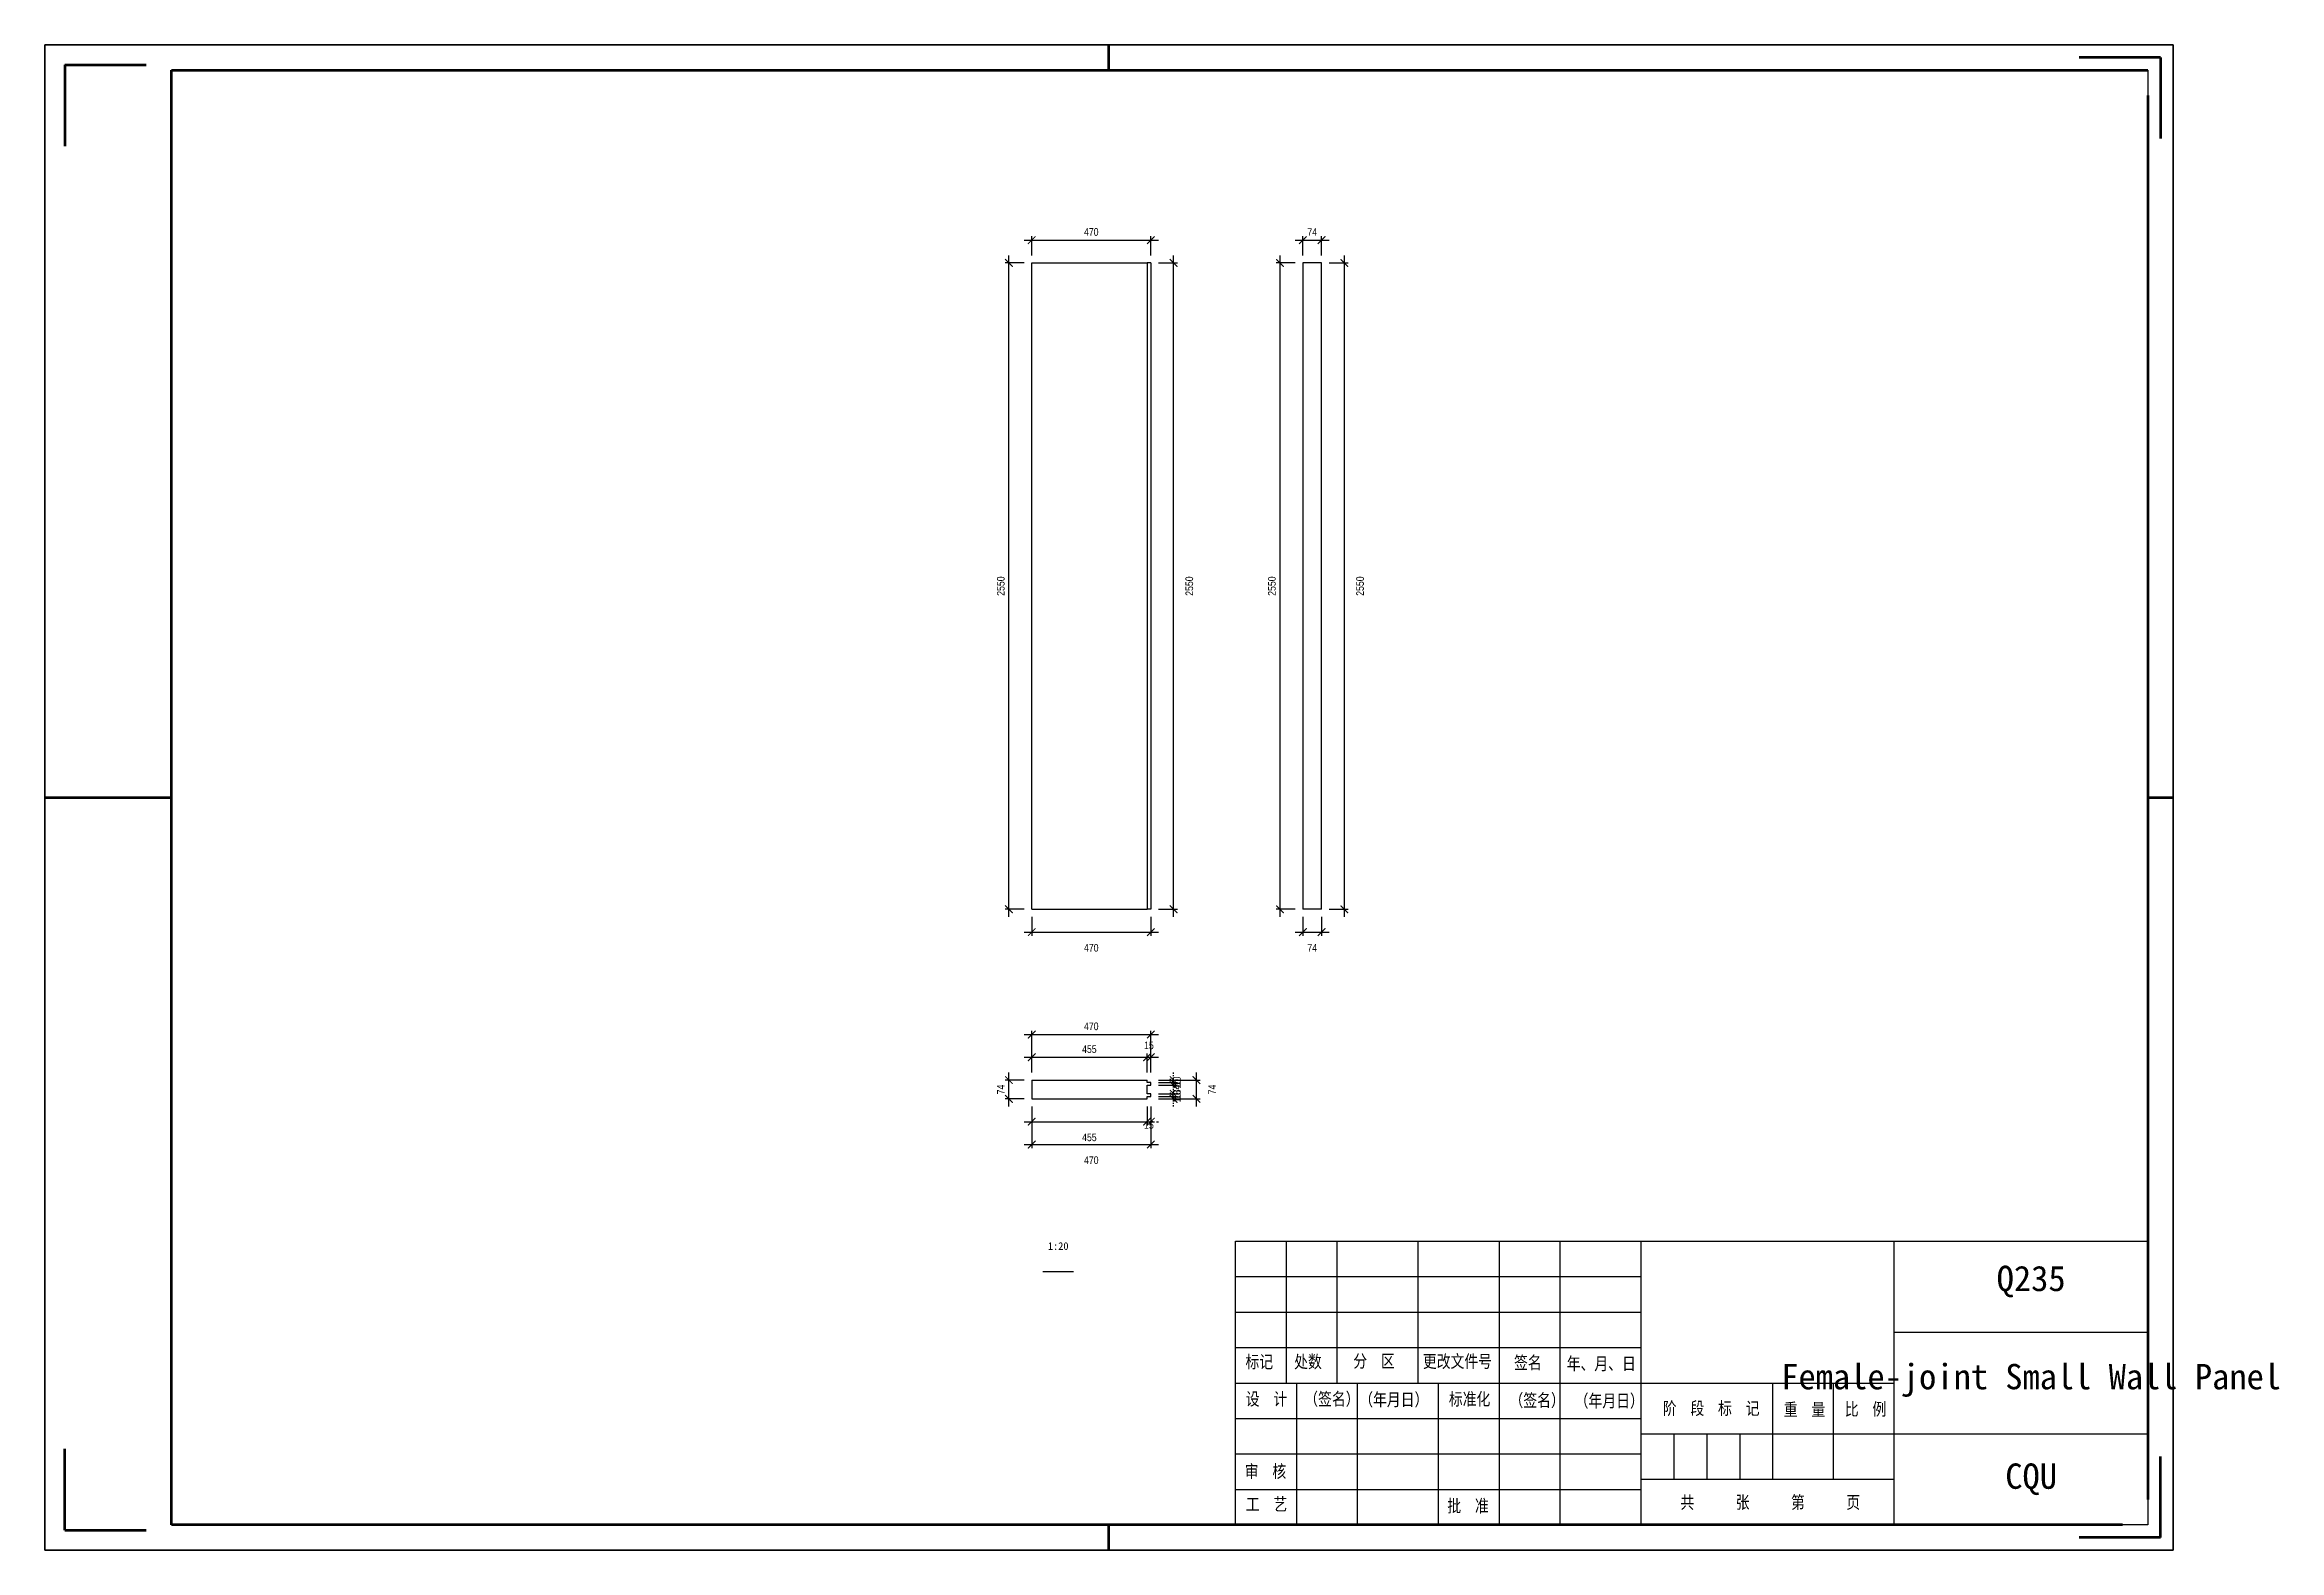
# Model space of a CAD drawing. Header units: millimetres. Extents: x 0 to 1925, y 0 to 4345.
# Drawn here: x 1470 to 1911, y 4037 to 4334 of the extents above; entities that cross this region are included whole.
import ezdxf

# ---------------------------------------------------------------- set-up
doc = ezdxf.new("R2010")
doc.units = ezdxf.units.MM
doc.layers.add('总内框线', color=7, linetype='Continuous', lineweight=50)
doc.layers.add('总外框线', color=7, linetype='Continuous', lineweight=30)
doc.styles.add('OpenSansCondensed-Light', font='OpenSansCondensed-Light.ttf')
doc.styles.add('陈杰（2）', font='gbenor.shx', dxfattribs={"width": 0.8, "bigfont": 'gbcbig.shx'})
doc.dimstyles.new('EZDXF', dxfattribs={"dimtxt": 0.25, "dimasz": 0.175, "dimexe": 0.375, "dimexo": 0.125, "dimgap": 0.1, "dimtad": 1, "dimlfac": 100, "dimzin": 12, "dimdsep": 46, "dimtxsty": 'OpenSansCondensed-Light', "dimblk": 'ARCHTICK', "dimcen": 2.5, "dimazin": 3, "dimtfac": 0.5, "dimtmove": 2, "dimatfit": 3, "dimarcsym": 0})

msp = doc.modelspace()

# ---------------------------------------------------------------- texts
at = {"attachment_point": 5}
for s, insert, char_height in [('1:20', (1670, 4097), 1.5), ('Q235', (1862, 4090), 5), ('Female-joint Small Wall Panel', (1862, 4070.5), 5), ('CQU', (1862, 4051), 5)]:
    msp.add_mtext(s, dxfattribs=dict(at, insert=insert, char_height=char_height))
at = {"char_height": 2.5, "width": 93.0192856, "attachment_point": 1, "style": '陈杰（2）'}
for s, insert in [('{\\fSimSun|b0|i0|c134|p2;标记}', (1706.95482, 4075.44053)), ('{\\fSimSun|b0|i0|c134|p2;处数}', (1716.57596, 4075.45543)), ('{\\fSimSun|b0|i0|c134|p2;分\u3000区}', (1728.23692, 4075.57959)), ('{\\fSimSun|b0|i0|c134|p2;更改文件号}', (1741.97169, 4075.52496)), ('{\\fSimSun|b0|i0|c134|p2;签名}', (1759.95608, 4075.2667)), ('{\\fSimSun|b0|i0|c134|p2;年、月、日}', (1770.35064, 4075.07301)), ('{\\fSimSun|b0|i0|c134|p2;设\u3000计}', (1707.01432, 4068.10007)), ('{\\fSimSun|b0|i0|c134|p2;（签名）}', (1718.55629, 4068.10007)), ('{\\fSimSun|b0|i0|c134|p2;\u3000（年月日）}', (1726.68156, 4067.98584)), ('{\\fSimSun|b0|i0|c134|p2;标准化}', (1747.08823, 4068.08517)), ('{\\fSimSun|b0|i0|c134|p2;（签名）}', (1759.05516, 4067.83685)), ('{\\fSimSun|b0|i0|c134|p2;（年月日）}', (1771.923, 4067.73752)), ('{\\fSimSun|b0|i0|c134|p2;阶\u3000段\u3000标\u3000记}', (1789.30395, 4066.25254)), ('{\\fSimSun|b0|i0|c134|p2;重\u3000量}', (1813.18681, 4066.02408)), ('{\\fSimSun|b0|i0|c134|p2;比\u3000例}', (1825.23873, 4066.09361)), ('{\\fSimSun|b0|i0|c134|p2;审\u3000核}', (1706.81034, 4053.83138)), ('{\\fSimSun|b0|i0|c134|p2;工\u3000艺}', (1707.01432, 4047.34515)), ('{\\fSimSun|b0|i0|c134|p2;批\u3000准}', (1746.78226, 4047.0273)), ('{\\fSimSun|b0|i0|c134|p2;共\u3000\u3000\u3000张\u3000\u3000\u3000第\u3000\u3000\u3000页}', (1792.79713, 4047.72757))]:
    msp.add_mtext(s, dxfattribs=dict(at, insert=insert))

# ---------------------------------------------------------------- blocks, each defined once
blk = doc.blocks.new('_ARCHTICK')
at = {"color": 0, "linetype": 'ByBlock', "const_width": 0.15}
blk.add_lwpolyline([(-0.5, -0.5), (0.5, 0.5)], dxfattribs=at)

# ---------------------------------------------------------------- dimensions: what is measured, and where the dimension line sits
for base, p1, p2, location, override in [((1664.77901, 4295.45), (1664.77901, 4290.95), (1688.27901, 4290.95), (1676.52901, 4297.05), {"dimtxt": 1.5, "dimasz": 1.5, "dimexe": 0.75, "dimexo": 1.5, "dimtad": 1, "dimlfac": 20, "dimblk": 'ARCHTICK', "dimsah": 0, "dimtsz": 0, "dimdle": 1.5, "dimtmove": 2}), ((1718.27901, 4295.45), (1718.27901, 4290.95), (1721.97901, 4290.95), (1720.12901, 4297.05), {"dimtxt": 1.5, "dimasz": 1.5, "dimexe": 0.75, "dimexo": 1.5, "dimtad": 1, "dimlfac": 20, "dimblk": 'ARCHTICK', "dimsah": 0, "dimtsz": 0, "dimdle": 1.5, "dimtmove": 2}), ((1664.77901, 4158.95), (1664.77901, 4163.45), (1688.27901, 4163.45), (1676.52901, 4155.85), {"dimtxt": 1.5, "dimasz": 1.5, "dimexe": 0.75, "dimexo": 1.5, "dimtad": 4, "dimlfac": 20, "dimblk": 'ARCHTICK', "dimsah": 0, "dimtsz": 0, "dimdle": 1.5, "dimtmove": 2}), ((1718.27901, 4158.95), (1718.27901, 4163.45), (1721.97901, 4163.45), (1720.12901, 4155.85), {"dimtxt": 1.5, "dimasz": 1.5, "dimexe": 0.75, "dimexo": 1.5, "dimtad": 4, "dimlfac": 20, "dimblk": 'ARCHTICK', "dimsah": 0, "dimtsz": 0, "dimdle": 1.5, "dimtmove": 2}), ((1664.77901, 4138.75), (1664.77901, 4129.75), (1688.27901, 4129.75), (1676.52901, 4140.35), {"dimtxt": 1.5, "dimasz": 1.5, "dimexe": 0.75, "dimexo": 1.5, "dimtad": 1, "dimlfac": 20, "dimblk": 'ARCHTICK', "dimsah": 0, "dimtsz": 0, "dimdle": 1.5, "dimtmove": 2}), ((1664.77901, 4134.25), (1664.77901, 4129.75), (1687.52901, 4129.75), (1676.15401, 4135.85), {"dimtxt": 1.5, "dimasz": 1.5, "dimexe": 0.75, "dimexo": 1.5, "dimtad": 1, "dimlfac": 20, "dimblk": 'ARCHTICK', "dimsah": 0, "dimtsz": 0, "dimdle": 1.5, "dimtmove": 2}), ((1687.52901, 4134.25), (1687.52901, 4129.75), (1688.27901, 4129.75), (1687.90401, 4136.6), {"dimtxt": 1.5, "dimasz": 1.5, "dimexe": 0.75, "dimexo": 1.5, "dimtad": 1, "dimlfac": 20, "dimblk": 'ARCHTICK', "dimsah": 0, "dimtsz": 0, "dimdle": 1.5, "dimtmove": 2}), ((1664.77901, 4121.55), (1664.77901, 4126.05), (1687.52901, 4126.05), (1676.15401, 4118.45), {"dimtxt": 1.5, "dimasz": 1.5, "dimexe": 0.75, "dimexo": 1.5, "dimtad": 4, "dimlfac": 20, "dimblk": 'ARCHTICK', "dimsah": 0, "dimtsz": 0, "dimdle": 1.5, "dimtmove": 2}), ((1664.77901, 4117.05), (1664.77901, 4126.05), (1688.27901, 4126.05), (1676.52901, 4113.95), {"dimtxt": 1.5, "dimasz": 1.5, "dimexe": 0.75, "dimexo": 1.5, "dimtad": 4, "dimlfac": 20, "dimblk": 'ARCHTICK', "dimsah": 0, "dimtsz": 0, "dimdle": 1.5, "dimtmove": 2}), ((1687.52901, 4121.55), (1687.52901, 4126.05), (1688.27901, 4126.05), (1687.90401, 4120.9), {"dimtxt": 1.5, "dimasz": 1.5, "dimexe": 0.75, "dimexo": 1.5, "dimtad": 4, "dimlfac": 20, "dimblk": 'ARCHTICK', "dimsah": 0, "dimtsz": 0, "dimdle": 1.5, "dimtmove": 2})]:
    msp.add_linear_dim(base=base, p1=p1, p2=p2, location=location, dimstyle='EZDXF', override=override).render()
for base, p1, p2, location, override in [((1660.27901, 4163.45), (1664.77901, 4163.45), (1664.77901, 4290.95), (1658.67901, 4227.2), {"dimtxt": 1.5, "dimasz": 1.5, "dimexe": 0.75, "dimexo": 1.5, "dimtad": 1, "dimlfac": 20, "dimblk": 'ARCHTICK', "dimsah": 0, "dimtsz": 0, "dimdle": 1.5, "dimtmove": 2}), ((1692.77901, 4163.45), (1688.27901, 4163.45), (1688.27901, 4290.95), (1695.87901, 4227.2), {"dimtxt": 1.5, "dimasz": 1.5, "dimexe": 0.75, "dimexo": 1.5, "dimtad": 4, "dimlfac": 20, "dimblk": 'ARCHTICK', "dimsah": 0, "dimtsz": 0, "dimdle": 1.5, "dimtmove": 2}), ((1713.77901, 4163.45), (1718.27901, 4163.45), (1718.27901, 4290.95), (1712.17901, 4227.2), {"dimtxt": 1.5, "dimasz": 1.5, "dimexe": 0.75, "dimexo": 1.5, "dimtad": 1, "dimlfac": 20, "dimblk": 'ARCHTICK', "dimsah": 0, "dimtsz": 0, "dimdle": 1.5, "dimtmove": 2}), ((1726.47901, 4163.45), (1721.97901, 4163.45), (1721.97901, 4290.95), (1729.57901, 4227.2), {"dimtxt": 1.5, "dimasz": 1.5, "dimexe": 0.75, "dimexo": 1.5, "dimtad": 4, "dimlfac": 20, "dimblk": 'ARCHTICK', "dimsah": 0, "dimtsz": 0, "dimdle": 1.5, "dimtmove": 2}), ((1660.27901, 4126.05), (1664.77901, 4126.05), (1664.77901, 4129.75), (1658.67901, 4127.9), {"dimtxt": 1.5, "dimasz": 1.5, "dimexe": 0.75, "dimexo": 1.5, "dimtad": 1, "dimlfac": 20, "dimblk": 'ARCHTICK', "dimsah": 0, "dimtsz": 0, "dimdle": 1.5, "dimtmove": 2}), ((1692.77901, 4129.25), (1688.27901, 4129.25), (1688.27901, 4129.75), (1693.42901, 4129.5), {"dimtxt": 1.5, "dimasz": 1.5, "dimexe": 0.75, "dimexo": 1.5, "dimtad": 4, "dimlfac": 20, "dimblk": 'ARCHTICK', "dimsah": 0, "dimtsz": 0, "dimdle": 1.5, "dimtmove": 2}), ((1697.27901, 4126.05), (1688.27901, 4126.05), (1688.27901, 4129.75), (1700.37901, 4127.9), {"dimtxt": 1.5, "dimasz": 1.5, "dimexe": 0.75, "dimexo": 1.5, "dimtad": 4, "dimlfac": 20, "dimblk": 'ARCHTICK', "dimsah": 0, "dimtsz": 0, "dimdle": 1.5, "dimtmove": 2}), ((1692.77901, 4128.75), (1688.27901, 4128.75), (1688.27901, 4129.25), (1693.42901, 4129), {"dimtxt": 1.5, "dimasz": 1.5, "dimexe": 0.75, "dimexo": 1.5, "dimtad": 4, "dimlfac": 20, "dimblk": 'ARCHTICK', "dimsah": 0, "dimtsz": 0, "dimdle": 1.5, "dimtmove": 2}), ((1692.77901, 4127.05), (1688.27901, 4127.05), (1688.27901, 4128.75), (1693.42901, 4127.9), {"dimtxt": 1.5, "dimasz": 1.5, "dimexe": 0.75, "dimexo": 1.5, "dimtad": 4, "dimlfac": 20, "dimblk": 'ARCHTICK', "dimsah": 0, "dimtsz": 0, "dimdle": 1.5, "dimtmove": 2}), ((1692.77901, 4126.55), (1688.27901, 4126.55), (1688.27901, 4127.05), (1693.42901, 4126.8), {"dimtxt": 1.5, "dimasz": 1.5, "dimexe": 0.75, "dimexo": 1.5, "dimtad": 4, "dimlfac": 20, "dimblk": 'ARCHTICK', "dimsah": 0, "dimtsz": 0, "dimdle": 1.5, "dimtmove": 2}), ((1692.77901, 4126.05), (1688.27901, 4126.05), (1688.27901, 4126.55), (1693.42901, 4126.3), {"dimtxt": 1.5, "dimasz": 1.5, "dimexe": 0.75, "dimexo": 1.5, "dimtad": 4, "dimlfac": 20, "dimblk": 'ARCHTICK', "dimsah": 0, "dimtsz": 0, "dimdle": 1.5, "dimtmove": 2})]:
    msp.add_linear_dim(base=base, p1=p1, p2=p2, angle=90, location=location, dimstyle='EZDXF', override=override).render()

# ---------------------------------------------------------------- linework, layer by layer
for p, q in [((1885, 4329), (1885, 4144)), ((1664.77901, 4163.45), (1664.77901, 4290.95)), ((1664.77901, 4290.95), (1687.52901, 4290.95)), ((1687.52901, 4290.95), (1687.52901, 4163.45)), ((1688.27901, 4290.95), (1687.52901, 4290.95)), ((1688.27901, 4290.95), (1688.27901, 4163.45)), ((1721.97901, 4290.95), (1718.27901, 4290.95)), ((1718.27901, 4290.95), (1718.27901, 4163.45)), ((1721.97901, 4163.45), (1721.97901, 4290.95)), ((1664.77901, 4163.45), (1687.52901, 4163.45)), ((1688.27901, 4163.45), (1687.52901, 4163.45)), ((1721.97901, 4163.45), (1718.27901, 4163.45)), ((1664.77901, 4129.75), (1687.52901, 4129.75)), ((1664.77901, 4129.75), (1664.77901, 4126.05)), ((1687.52901, 4129.25), (1687.52901, 4129.75)), ((1688.27901, 4129.25), (1687.52901, 4129.25)), ((1687.52901, 4128.75), (1688.27901, 4128.75)), ((1687.52901, 4127.05), (1687.52901, 4128.75)), ((1688.27901, 4128.75), (1688.27901, 4129.25)), ((1664.77901, 4126.05), (1687.52901, 4126.05)), ((1688.27901, 4127.05), (1687.52901, 4127.05)), ((1687.52901, 4126.55), (1688.27901, 4126.55)), ((1687.52901, 4126.05), (1687.52901, 4126.55)), ((1688.27901, 4126.55), (1688.27901, 4127.05)), ((1705, 4098), (1885, 4098)), ((1705, 4042), (1705, 4098)), ((1715, 4098), (1715, 4070)), ((1725, 4098), (1725, 4070)), ((1741, 4098), (1741, 4070)), ((1757, 4098), (1757, 4070)), ((1769, 4098), (1769, 4042)), ((1785, 4098), (1785, 4042)), ((1835, 4042), (1835, 4098)), ((1885, 4098), (1885, 4042)), ((1667, 4092), (1673, 4092)), ((1705, 4091), (1785, 4091)), ((1705, 4084), (1785, 4084)), ((1835, 4080), (1885, 4080)), ((1705, 4077), (1785, 4077)), ((1705, 4070), (1835, 4070)), ((1717, 4070), (1717, 4042)), ((1729, 4070), (1729, 4042)), ((1745, 4070), (1745, 4042)), ((1757, 4070), (1757, 4042)), ((1811, 4051), (1811, 4070)), ((1823, 4051), (1823, 4070)), ((1705, 4063), (1785, 4063)), ((1785, 4060), (1835, 4060)), ((1791.5, 4060), (1791.5, 4051)), ((1798, 4060), (1798, 4051)), ((1804.5, 4060), (1804.5, 4051)), ((1835, 4060), (1885, 4060)), ((1705, 4056), (1785, 4056)), ((1705, 4049), (1785, 4049)), ((1785, 4051), (1835, 4051)), ((1885, 4042), (1705, 4042))]:
    msp.add_line(p, q)
at = {"layer": '总内框线'}
for p, q in [((1680, 4329), (1680, 4334)), ((1887.5, 4331.5), (1871.5, 4331.5)), ((1887.5, 4331.5), (1887.5, 4315.5)), ((1474, 4330), (1474, 4314)), ((1474, 4330), (1490, 4330)), ((1495, 4042), (1495, 4329)), ((1495, 4329), (1885, 4329)), ((1885, 4324), (1885, 4047)), ((1470, 4185.5), (1495, 4185.5)), ((1885, 4185.5), (1890, 4185.5)), ((1474, 4041), (1474, 4057)), ((1887.5, 4039.5), (1887.5, 4055.5)), ((1474, 4041), (1490, 4041)), ((1880, 4042), (1495, 4042)), ((1680, 4037), (1680, 4042)), ((1887.5, 4039.5), (1871.5, 4039.5))]:
    msp.add_line(p, q, dxfattribs=at)
at = {"layer": '总外框线'}
for p, q in [((1470, 4037), (1470, 4334)), ((1470, 4334), (1890, 4334)), ((1890, 4334), (1890, 4037)), ((1890, 4037), (1470, 4037))]:
    msp.add_line(p, q, dxfattribs=at)

msp.set_redraw_order([(e.dxf.handle, doc.entitydb.next_handle()) for e in msp.query("TEXT MTEXT ATTDEF DIMENSION ARC_DIMENSION")])  # texts and dimensions are drawn at this point

doc.saveas('drawing.dxf')
